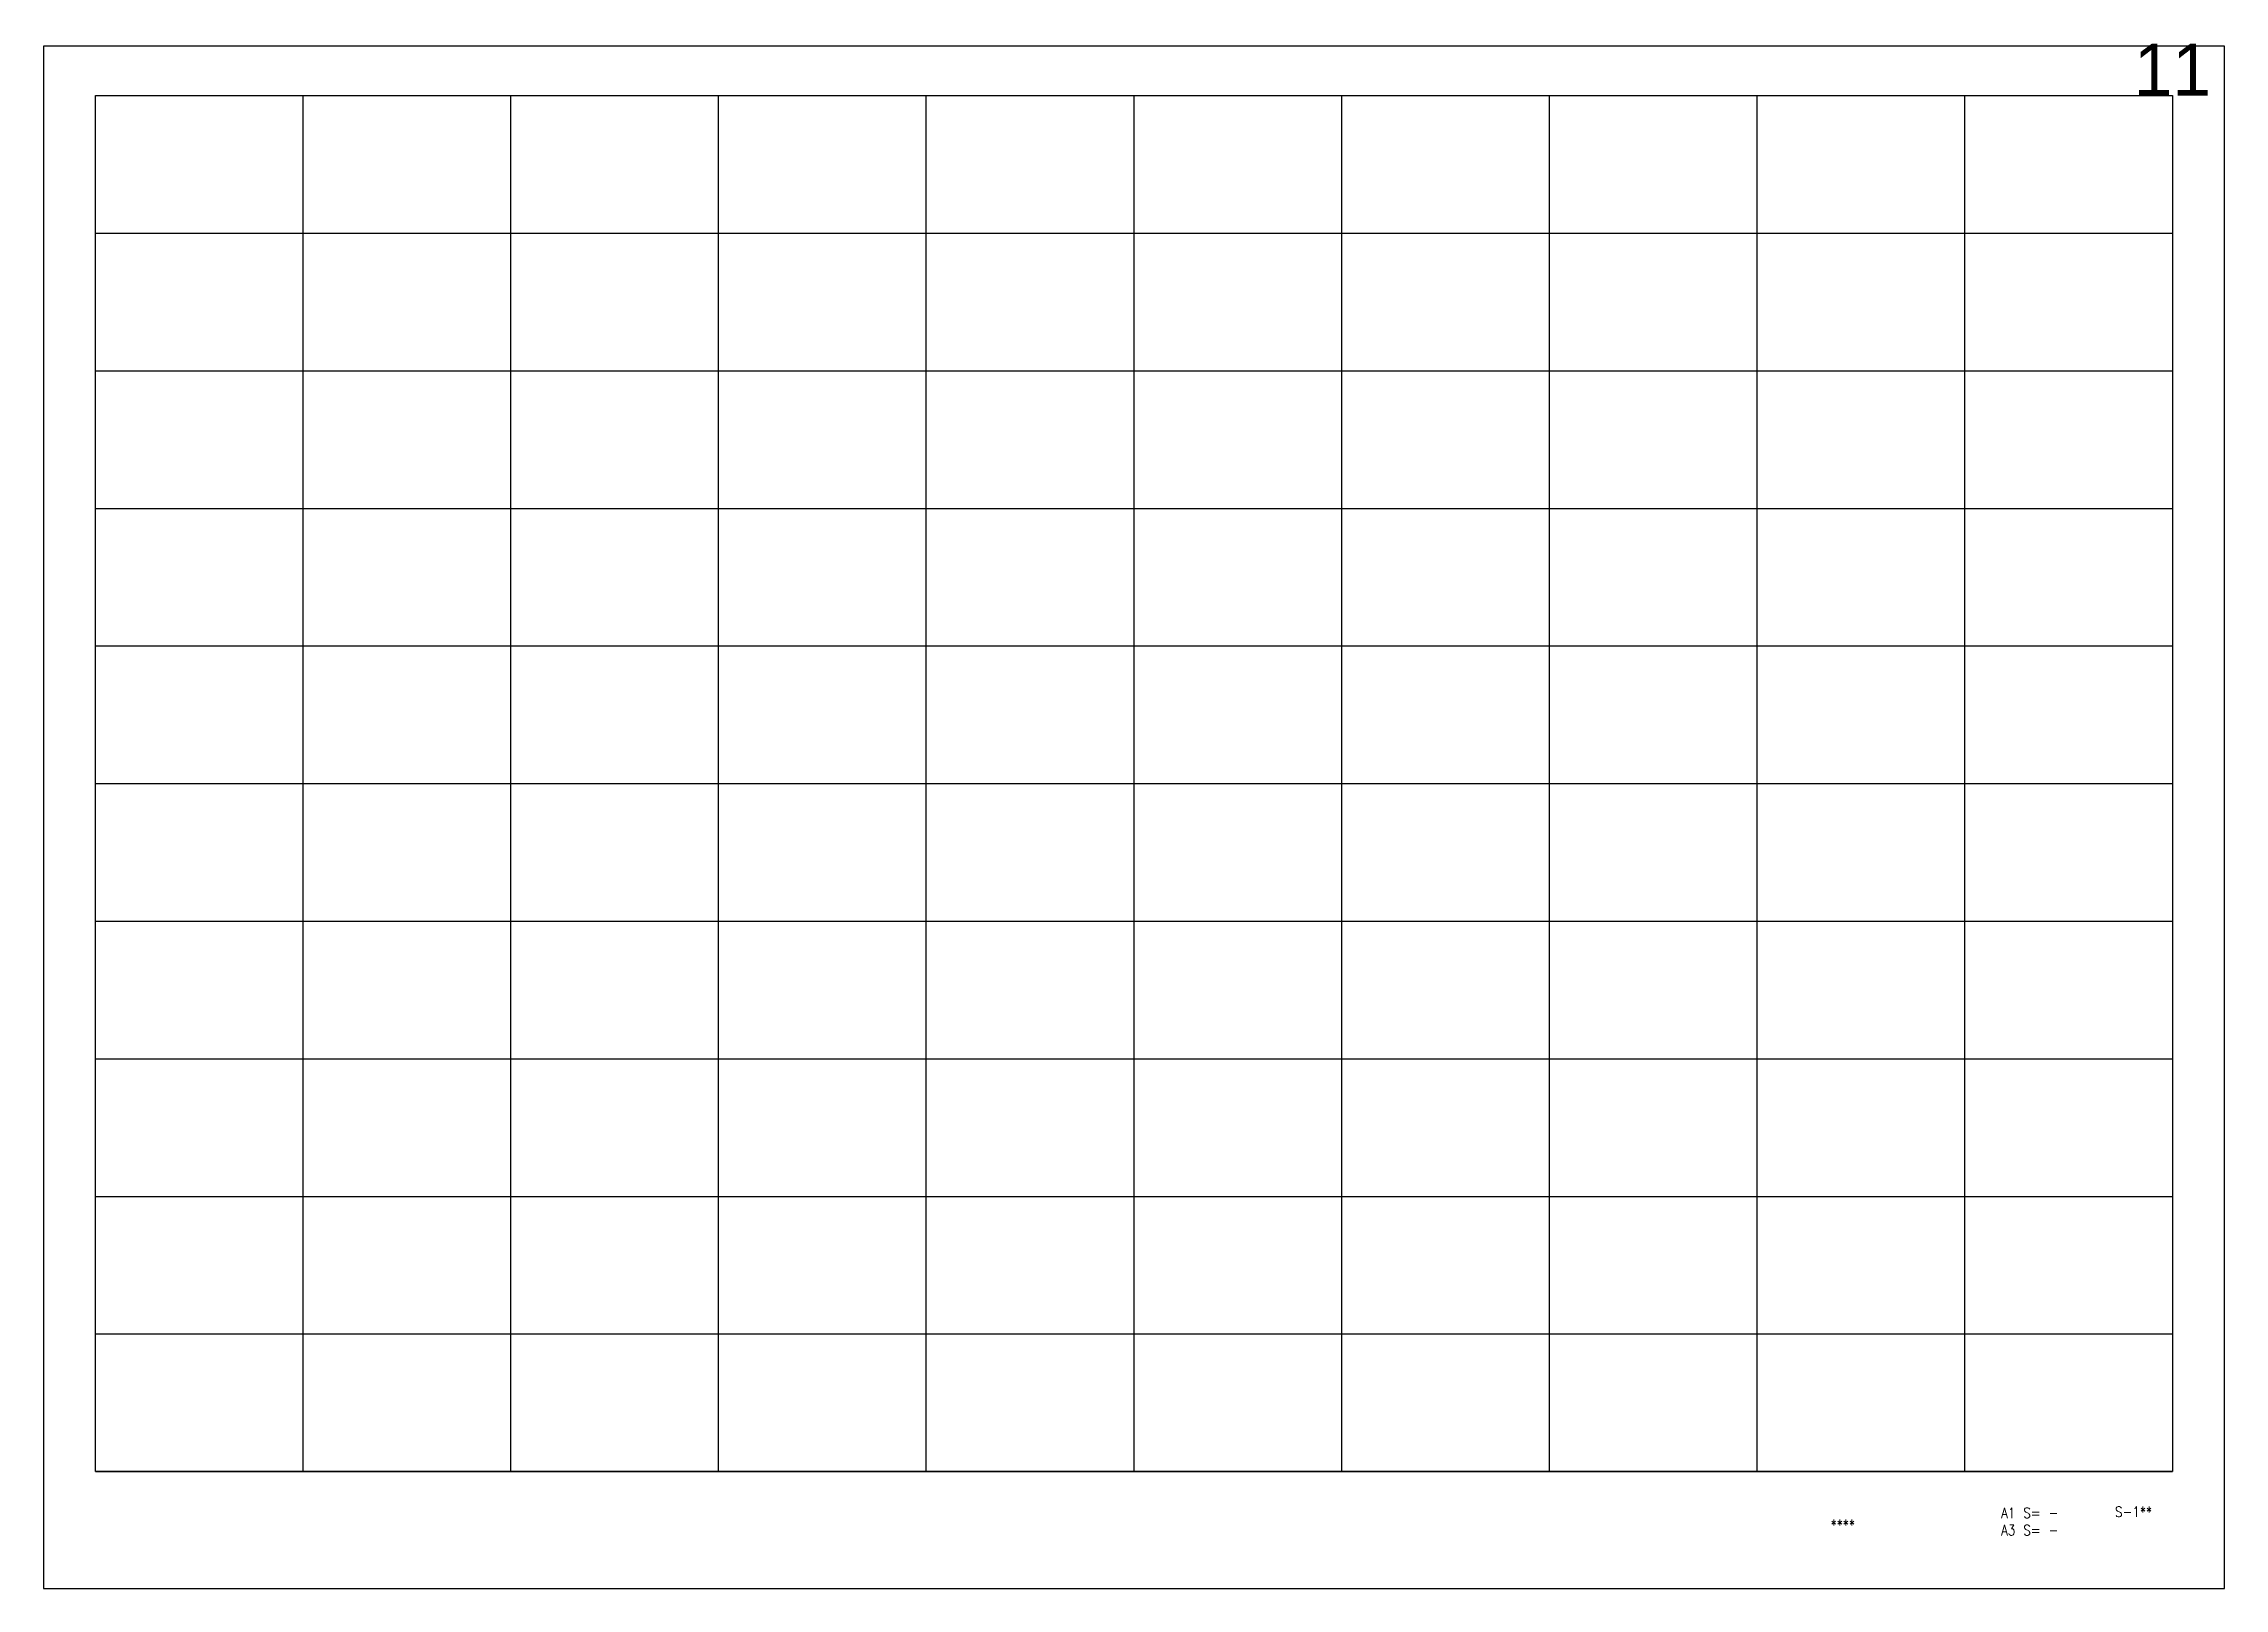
# Model space of a CAD drawing. Extents: x -122951 to 810000, y -1678500 to 210463.
# Drawn here: x 300000 to 510000, y -148500 to 250 of the extents above; entities that cross this region are included whole.
import ezdxf

# ---------------------------------------------------------------- set-up
doc = ezdxf.new("R2010")
doc.units = 0
doc.header["$MEASUREMENT"] = 0
doc.layers.add('99_レイアウト枠', color=251, linetype='CONTINUOUS', plot=False)
doc.layers.add('99_頁番号', color=6, linetype='CONTINUOUS')
doc.styles.add('DRACAD', font='txt', dxfattribs={"width": 0.85, "bigfont": 'extfont2'})
doc.styles.get("Standard").update_dxf_attribs({"font": 'Osaka.ttc'})

msp = doc.modelspace()

# ---------------------------------------------------------------- texts
at = {"layer": '99_レイアウト枠', "insert": (505000, -4750), "char_height": 5000, "attachment_point": 8}
msp.add_mtext('11', dxfattribs=at)
at = {"layer": '99_頁番号', "char_height": 1000, "attachment_point": 5, "style": 'DRACAD'}
for s, insert in [('{S-1**}', (501250, -141125)), ('{  ****  }', (472500, -142375)), ('A1 S= - ^JA3 S= - ', (491250, -142062.5))]:
    msp.add_mtext(s, dxfattribs=dict(at, insert=insert))

# ---------------------------------------------------------------- linework, layer by layer
at = {"layer": '99_レイアウト枠'}
for p, q in [((305000, -137250), (305000, -4750)), ((325000, -137250), (325000, -4750)), ((345000, -137250), (345000, -4750)), ((365000, -137250), (365000, -4750)), ((385000, -137250), (385000, -4750)), ((405000, -137250), (405000, -4750)), ((425000, -137250), (425000, -4750)), ((445000, -137250), (445000, -4750)), ((465000, -137250), (465000, -4750)), ((485000, -137250), (485000, -4750)), ((305000, -18000), (505000, -18000)), ((305000, -31250), (505000, -31250)), ((305000, -44500), (505000, -44500)), ((305000, -57750), (505000, -57750)), ((305000, -71000), (505000, -71000)), ((305000, -84250), (505000, -84250)), ((305000, -97500), (505000, -97500)), ((305000, -110750), (505000, -110750)), ((305000, -124000), (505000, -124000)), ((305000, -137250), (505000, -137250))]:
    msp.add_line(p, q, dxfattribs=at)
for points in [[(300000, -148500), (510000, -148500), (510000, 0), (300000, 0)], [(305000, -4750), (505000, -4750), (505000, -137250), (305000, -137250)]]:
    msp.add_lwpolyline(points, close=True, dxfattribs=at)

msp.set_redraw_order([(e.dxf.handle, doc.entitydb.next_handle()) for e in msp.query("TEXT MTEXT ATTDEF DIMENSION ARC_DIMENSION")])  # texts and dimensions are drawn at this point

doc.saveas('drawing.dxf')
